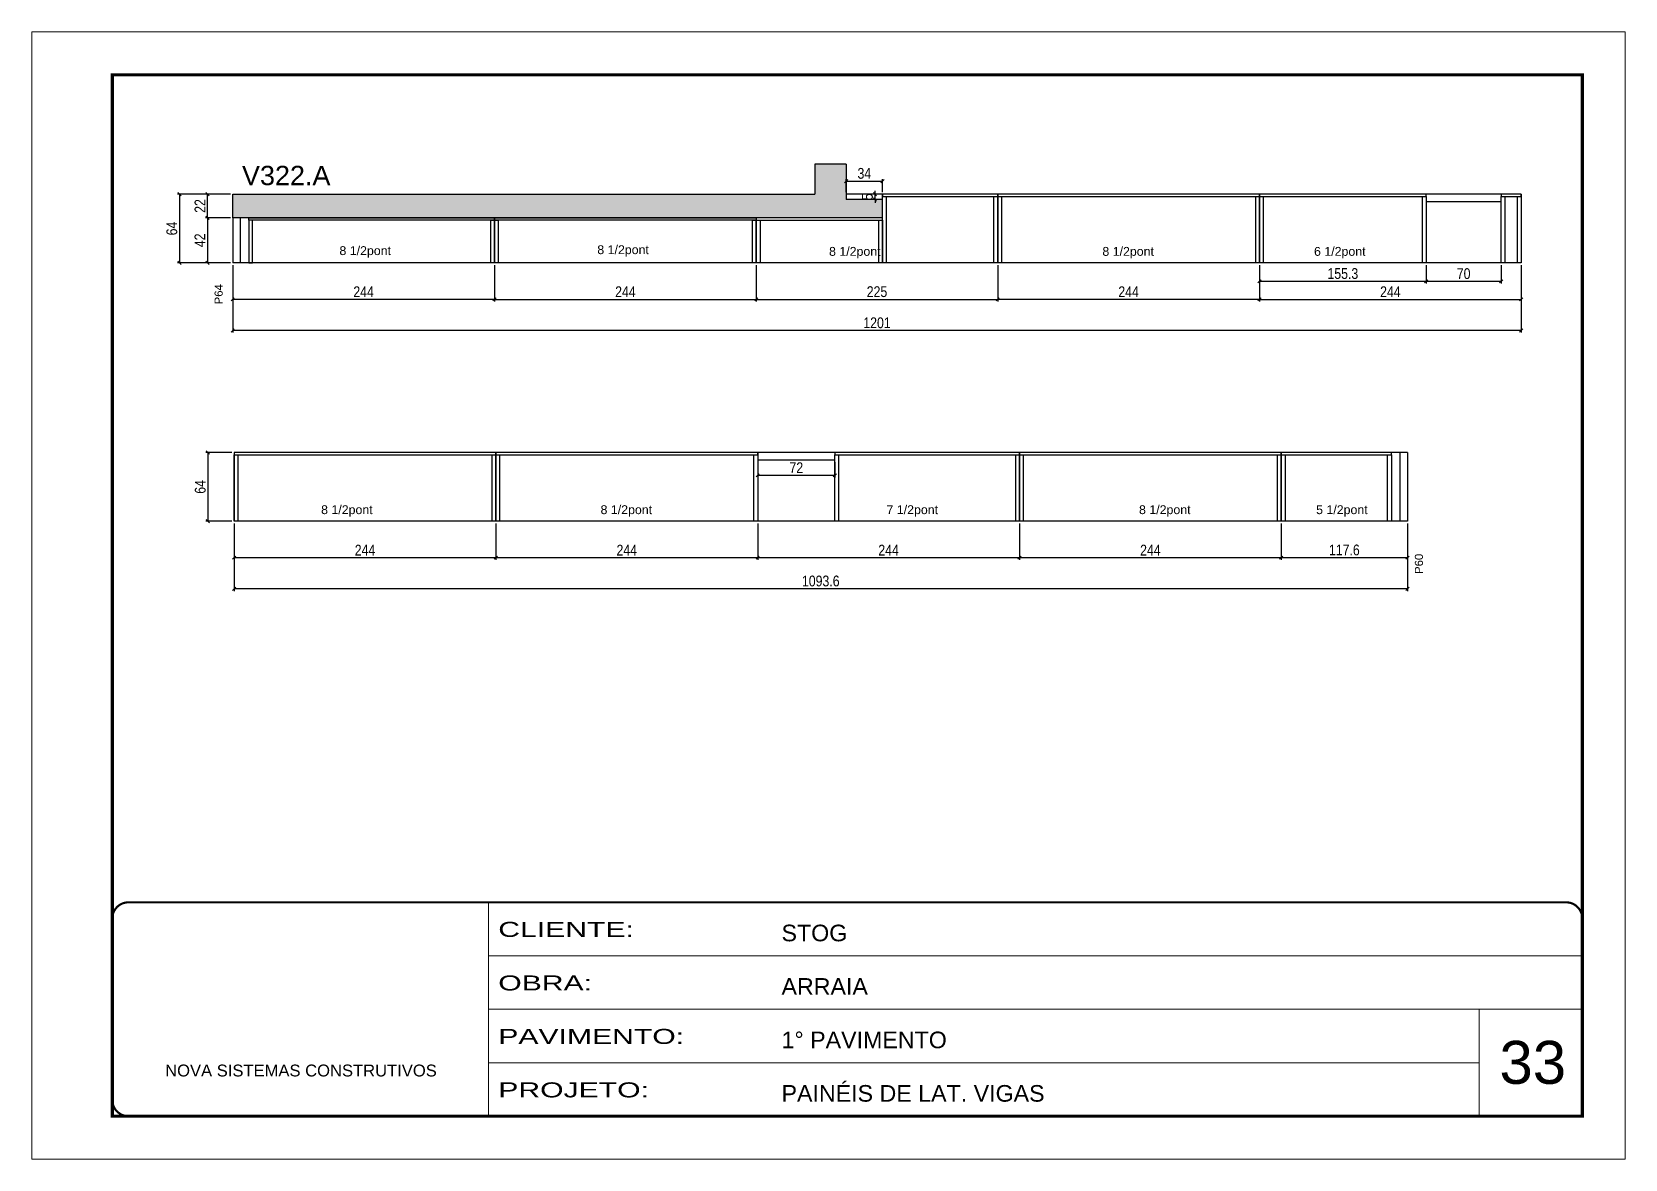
# Model space of a CAD drawing. Extents: x -3394 to 16474, y -5031 to 14397.
# Drawn here: x 4272 to 5757, y 4158 to 5208 of the extents above; entities that cross this region are included whole.
import ezdxf

# ---------------------------------------------------------------- set-up
doc = ezdxf.new("R2010")
doc.units = 0
doc.linetypes.add('CONTINUO', pattern=[0])
doc.linetypes.add('DASHED', pattern=[0.75, 0.5, -0.25])
doc.layers.get('0').update_dxf_attribs({"linetype": 'CONTINUOUS'})
doc.layers.get('Defpoints').update_dxf_attribs({"linetype": 'CONTINUOUS'})
for name, color, linetype, lineweight in [('CARIMBO', 255, 'CONTINUOUS', 9), ('Folhas', 255, 'CONTINUOUS', 9), ('SARRAFO DE PRESSAO', 251, 'DASHED', 9)]:
    doc.layers.add(name, color=color, linetype=linetype, lineweight=lineweight)
for name, color, linetype in [('COTA', 241, 'CONTINUOUS'), ('NOMENCLATURA', 7, 'CONTINUOUS'), ('Painéis', 200, 'CONTINUOUS'), ('PONTALETE', 7, 'CONTINUOUS'), ('SARR_2.2x7', 40, 'CONTINUOUS'), ('SARR_3.5x7', 81, 'CONTINUOUS')]:
    doc.layers.add(name, color=color, linetype=linetype)
doc.styles.add('ARIAL', font='arial.ttf')
doc.styles.add('COTA TECNICA', font='techl___.ttf', dxfattribs={"height": 10})
doc.styles.add('Tecnologia', font='')
doc.styles.get('Tecnologia').set_extended_font_data('Forgotten Futurist')
doc.dimstyles.new('PAINEL', dxfattribs={"dimtxt": 10, "dimasz": 3, "dimexe": 3, "dimexo": 3, "dimgap": 3, "dimtad": 1, "dimdec": 1, "dimzin": 12, "dimdsep": 46, "dimtxsty": 'COTA TECNICA', "dimblk1": 'OBLIQUE', "dimblk2": 'OBLIQUE', "dimsah": 1, "dimcen": 0.9, "dimclrd": 4, "dimclre": 4, "dimclrt": 240, "dimadec": 1, "dimazin": 3, "dimtfac": 1, "dimtdec": 1, "dimtmove": 0, "dimatfit": 3, "dimfxl": 1, "dimtolj": 1, "dimtzin": 12, "dimarcsym": 0})

msp = doc.modelspace()

# ---------------------------------------------------------------- texts
at = {"layer": 'CARIMBO', "style": 'ARIAL'}
msp.add_text('33', height=40, dxfattribs=at).set_placement((5640.07, 4228.09))
at = {"layer": 'NOMENCLATURA', "linetype": 'Continuous', "style": 'ARIAL'}
msp.add_text('V322.A', height=18, dxfattribs=at).set_placement((4468.03, 5065.17))
for s, p in [('P64', (4450.07, 4954.15)), ('P60', (5568.77, 4703.03))]:
    msp.add_text(s, height=7.567, rotation=90, dxfattribs=at).set_placement(p)
at = {"layer": 'PONTALETE', "linetype": 'Continuous', "style": 'ARIAL'}
for s, p in [('8 1/2pont', (4558.89, 5000.05)), ('8 1/2pont', (4799.23, 5000.92)), ('8 1/2pont', (5015.22, 4999.37)), ('8 1/2pont', (5269.98, 4999.37)), ('6 1/2pont', (5467.23, 4999.37)), ('8 1/2pont', (4541.79, 4758.75)), ('8 1/2pont', (4802.26, 4758.75)), ('7 1/2pont', (5068.78, 4758.75)), ('8 1/2pont', (5304.13, 4758.75)), ('5 1/2pont', (5469.19, 4758.75))]:
    msp.add_text(s, height=8.25, dxfattribs=at).set_placement(p)

# ---------------------------------------------------------------- blocks, each defined once
blk = doc.blocks.new('9999999999')
at = {"color": 30, "linetype": 'CONTINUO'}
for p, q in [((98564.6, 34230.2), (98564.6, 34429.4)), ((98564.6, 34379.6), (99584, 34379.6)), ((98564.6, 34329.8), (99488, 34329.8)), ((99584, 34329.8), (99488, 34329.8)), ((99488, 34329.8), (99488, 34230.2)), ((98564.6, 34280), (99488, 34280))]:
    blk.add_line(p, q, dxfattribs=at)
at = {"color": 30, "linetype": 'CONTINUO', "const_width": 2}
blk.add_lwpolyline([(99584, 34230.2), (99584, 34414.4, 0.414214), (99569, 34429.4), (98229, 34429.4, 0.414214), (98214, 34414.4), (98214, 34245.2, 0.414214), (98229, 34230.2), (99584, 34230.2)], format="xyb", dxfattribs=at)
at = {"layer": 'Folhas'}
blk.add_lwpolyline([(98139, 34190.2), (99624, 34190.2), (99624, 35240.2), (98139, 35240.2)], close=True, dxfattribs=at)
at = {"layer": 'Folhas', "color": 30, "const_width": 3}
blk.add_lwpolyline([(98214, 34230.2), (99584, 34230.2), (99584, 35200.2), (98214, 35200.2)], close=True, dxfattribs=at)
at = {"color": 7, "linetype": 'Continuous', "ltscale": 5, "style": 'ARIAL'}
for s, height, p in [('STOG', 15.48, (98837.7, 34393.1)), ('ARRAIA', 15.48, (98837.7, 34343.3)), ('1° PAVIMENTO', 15.483, (98837.7, 34293.5)), ('NOVA SISTEMAS CONSTRUTIVOS', 11.059, (98263.2, 34267.2)), ('PAINÉIS DE LAT. VIGAS', 15.483, (98837.7, 34243.7))]:
    blk.add_text(s, height=height, dxfattribs=at).set_placement(p)
at = {"layer": 'Folhas', "color": 7, "style": 'Tecnologia', "width": 1.5}
for s, p in [('CLIENTE:', (98573.7, 34397.2)), ('OBRA:', (98573.7, 34347.3)), ('PAVIMENTO:', (98573.7, 34297.5)), ('PROJETO:', (98573.7, 34247.7))]:
    blk.add_text(s, height=14, dxfattribs=at).set_placement(p)
blk = doc.blocks.new('_Oblique')
at = {"color": 0, "linetype": 'ByBlock', "lineweight": -2}
blk.add_line((-0.5, -0.5), (0.5, 0.5), dxfattribs=at)
blk = doc.blocks.new('*D804')
at = {"layer": 'COTA', "color": 4, "linetype": 'Continuous', "lineweight": -2, "transparency": 16777216}
for p, q in [((5172.4, 4990.8), (5172.4, 4956.8)), ((5416.4, 4990.8), (5416.4, 4956.8)), ((5416.4, 4958.8), (5172.4, 4958.8))]:
    blk.add_line(p, q, dxfattribs=at)
at = {"layer": 'Defpoints', "color": 0, "linetype": 'Continuous', "transparency": 16777216}
for p in [(5172.4, 4992.8), (5416.4, 4992.8), (5172.4, 4958.8)]:
    blk.add_point(p, dxfattribs=at)
at = {"layer": 'COTA', "color": 4, "linetype": 'Continuous', "lineweight": -2, "transparency": 16777216, "xscale": 3, "yscale": 3, "zscale": 3, "rotation": 180}
blk.add_blockref('_Oblique', (5172.4, 4958.8), dxfattribs=at)
at = {"layer": 'COTA', "color": 4, "linetype": 'Continuous', "lineweight": -2, "transparency": 16777216, "xscale": 3, "yscale": 3, "zscale": 3}
blk.add_blockref('_Oblique', (5416.4, 4958.8), dxfattribs=at)
at = {"layer": 'COTA', "color": 240, "linetype": 'Continuous', "transparency": 16777216, "insert": (5294.4, 4965.9), "char_height": 10, "attachment_point": 5, "style": 'COTA TECNICA'}
blk.add_mtext('\\A1;244', dxfattribs=at)
blk = doc.blocks.new('*D805')
at = {"layer": 'COTA', "color": 4, "linetype": 'Continuous', "lineweight": -2, "transparency": 16777216}
for p, q in [((4459.4, 4990.8), (4459.4, 4956.8)), ((4703.4, 4990.8), (4703.4, 4956.8)), ((4703.4, 4958.8), (4459.4, 4958.8))]:
    blk.add_line(p, q, dxfattribs=at)
at = {"layer": 'Defpoints', "color": 0, "linetype": 'Continuous', "transparency": 16777216}
for p in [(4459.4, 4992.8), (4703.4, 4992.8), (4459.4, 4958.8)]:
    blk.add_point(p, dxfattribs=at)
at = {"layer": 'COTA', "color": 4, "linetype": 'Continuous', "lineweight": -2, "transparency": 16777216, "xscale": 3, "yscale": 3, "zscale": 3, "rotation": 180}
blk.add_blockref('_Oblique', (4459.4, 4958.8), dxfattribs=at)
at = {"layer": 'COTA', "color": 4, "linetype": 'Continuous', "lineweight": -2, "transparency": 16777216, "xscale": 3, "yscale": 3, "zscale": 3}
blk.add_blockref('_Oblique', (4703.4, 4958.8), dxfattribs=at)
at = {"layer": 'COTA', "color": 240, "linetype": 'Continuous', "transparency": 16777216, "insert": (4581.4, 4965.9), "char_height": 10, "attachment_point": 5, "style": 'COTA TECNICA'}
blk.add_mtext('\\A1;244', dxfattribs=at)
blk = doc.blocks.new('*D806')
at = {"layer": 'COTA', "color": 4, "linetype": 'Continuous', "lineweight": -2, "transparency": 16777216}
for p, q in [((4459.4, 4990.8), (4459.4, 4927.8)), ((5660.4, 4990.8), (5660.4, 4927.8)), ((5660.4, 4929.8), (4459.4, 4929.8))]:
    blk.add_line(p, q, dxfattribs=at)
at = {"layer": 'Defpoints', "color": 0, "linetype": 'Continuous', "transparency": 16777216}
for p in [(4459.4, 4992.8), (5660.4, 4992.8), (4459.4, 4929.8)]:
    blk.add_point(p, dxfattribs=at)
at = {"layer": 'COTA', "color": 4, "linetype": 'Continuous', "lineweight": -2, "transparency": 16777216, "xscale": 3, "yscale": 3, "zscale": 3, "rotation": 180}
blk.add_blockref('_Oblique', (4459.4, 4929.8), dxfattribs=at)
at = {"layer": 'COTA', "color": 4, "linetype": 'Continuous', "lineweight": -2, "transparency": 16777216, "xscale": 3, "yscale": 3, "zscale": 3}
blk.add_blockref('_Oblique', (5660.4, 4929.8), dxfattribs=at)
at = {"layer": 'COTA', "color": 240, "linetype": 'Continuous', "transparency": 16777216, "insert": (5059.9, 4936.9), "char_height": 10, "attachment_point": 5, "style": 'COTA TECNICA'}
blk.add_mtext('\\A1;1201', dxfattribs=at)
blk = doc.blocks.new('*D807')
at = {"layer": 'COTA', "color": 4, "linetype": 'Continuous', "lineweight": -2, "transparency": 16777216}
for p, q in [((4457.4, 5056.8), (4407.8, 5056.8)), ((4409.8, 5056.8), (4409.8, 4992.8)), ((4457.4, 4992.8), (4407.8, 4992.8))]:
    blk.add_line(p, q, dxfattribs=at)
at = {"layer": 'Defpoints', "color": 0, "linetype": 'Continuous', "transparency": 16777216}
for p in [(4459.4, 5056.8), (4409.8, 4992.8), (4459.4, 4992.8)]:
    blk.add_point(p, dxfattribs=at)
at = {"layer": 'COTA', "color": 4, "linetype": 'Continuous', "lineweight": -2, "transparency": 16777216, "xscale": 3, "yscale": 3, "zscale": 3}
for p, rotation in [((4409.8, 5056.8), 90), ((4409.8, 4992.8), 270)]:
    blk.add_blockref('_Oblique', p, dxfattribs=dict(at, rotation=rotation))
at = {"layer": 'COTA', "color": 240, "linetype": 'Continuous', "transparency": 16777216, "insert": (4402.7, 5024.8), "char_height": 10, "attachment_point": 5, "rotation": 90, "style": 'COTA TECNICA'}
blk.add_mtext('\\A1;64', dxfattribs=at)
blk = doc.blocks.new('*D808')
at = {"layer": 'COTA', "color": 4, "linetype": 'Continuous', "lineweight": -2, "transparency": 16777216}
for p, q in [((4947.4, 4990.8), (4947.4, 4956.8)), ((5172.4, 4990.8), (5172.4, 4956.8)), ((4947.4, 4958.8), (5172.4, 4958.8))]:
    blk.add_line(p, q, dxfattribs=at)
at = {"layer": 'Defpoints', "color": 0, "linetype": 'Continuous', "transparency": 16777216}
for p in [(4947.4, 4992.8), (5172.4, 4992.8), (5172.4, 4958.8)]:
    blk.add_point(p, dxfattribs=at)
at = {"layer": 'COTA', "color": 4, "linetype": 'Continuous', "lineweight": -2, "transparency": 16777216, "xscale": 3, "yscale": 3, "zscale": 3, "rotation": 180}
blk.add_blockref('_Oblique', (4947.4, 4958.8), dxfattribs=at)
at = {"layer": 'COTA', "color": 4, "linetype": 'Continuous', "lineweight": -2, "transparency": 16777216, "xscale": 3, "yscale": 3, "zscale": 3}
blk.add_blockref('_Oblique', (5172.4, 4958.8), dxfattribs=at)
at = {"layer": 'COTA', "color": 240, "linetype": 'Continuous', "transparency": 16777216, "insert": (5059.9, 4965.9), "char_height": 10, "attachment_point": 5, "style": 'COTA TECNICA'}
blk.add_mtext('\\A1;225', dxfattribs=at)
blk = doc.blocks.new('*D809')
at = {"layer": 'COTA', "color": 4, "linetype": 'Continuous', "lineweight": -2, "transparency": 16777216}
for p, q in [((4703.4, 4990.8), (4703.4, 4956.8)), ((4947.4, 4990.8), (4947.4, 4956.8)), ((4703.4, 4958.8), (4947.4, 4958.8))]:
    blk.add_line(p, q, dxfattribs=at)
at = {"layer": 'Defpoints', "color": 0, "linetype": 'Continuous', "transparency": 16777216}
for p in [(4703.4, 4992.8), (4947.4, 4992.8), (4947.4, 4958.8)]:
    blk.add_point(p, dxfattribs=at)
at = {"layer": 'COTA', "color": 4, "linetype": 'Continuous', "lineweight": -2, "transparency": 16777216, "xscale": 3, "yscale": 3, "zscale": 3, "rotation": 180}
blk.add_blockref('_Oblique', (4703.4, 4958.8), dxfattribs=at)
at = {"layer": 'COTA', "color": 4, "linetype": 'Continuous', "lineweight": -2, "transparency": 16777216, "xscale": 3, "yscale": 3, "zscale": 3}
blk.add_blockref('_Oblique', (4947.4, 4958.8), dxfattribs=at)
at = {"layer": 'COTA', "color": 240, "linetype": 'Continuous', "transparency": 16777216, "insert": (4825.4, 4965.9), "char_height": 10, "attachment_point": 5, "style": 'COTA TECNICA'}
blk.add_mtext('\\A1;244', dxfattribs=at)
blk = doc.blocks.new('*D803')
at = {"layer": 'COTA', "color": 4, "linetype": 'Continuous', "lineweight": -2, "transparency": 16777216}
for p, q in [((5416.4, 4990.8), (5416.4, 4956.8)), ((5660.4, 4990.8), (5660.4, 4956.8)), ((5416.4, 4958.8), (5660.4, 4958.8))]:
    blk.add_line(p, q, dxfattribs=at)
at = {"layer": 'Defpoints', "color": 0, "linetype": 'Continuous', "transparency": 16777216}
for p in [(5416.4, 4992.8), (5660.4, 4992.8), (5660.4, 4958.8)]:
    blk.add_point(p, dxfattribs=at)
at = {"layer": 'COTA', "color": 4, "linetype": 'Continuous', "lineweight": -2, "transparency": 16777216, "xscale": 3, "yscale": 3, "zscale": 3, "rotation": 180}
blk.add_blockref('_Oblique', (5416.4, 4958.8), dxfattribs=at)
at = {"layer": 'COTA', "color": 4, "linetype": 'Continuous', "lineweight": -2, "transparency": 16777216, "xscale": 3, "yscale": 3, "zscale": 3}
blk.add_blockref('_Oblique', (5660.4, 4958.8), dxfattribs=at)
at = {"layer": 'COTA', "color": 240, "linetype": 'Continuous', "transparency": 16777216, "insert": (5538.4, 4965.9), "char_height": 10, "attachment_point": 5, "style": 'COTA TECNICA'}
blk.add_mtext('\\A1;244', dxfattribs=at)
blk = doc.blocks.new('*D801')
at = {"layer": 'COTA', "color": 4, "linetype": 'Continuous', "lineweight": -2, "transparency": 16777216}
for p, q in [((5416.4, 4990.8), (5416.4, 4973.6)), ((5571.7, 4990.8), (5571.7, 4973.6)), ((5416.4, 4975.6), (5571.7, 4975.6))]:
    blk.add_line(p, q, dxfattribs=at)
at = {"layer": 'Defpoints', "color": 0, "linetype": 'Continuous', "transparency": 16777216}
for p in [(5416.4, 4992.8), (5571.7, 4992.8), (5571.7, 4975.6)]:
    blk.add_point(p, dxfattribs=at)
at = {"layer": 'COTA', "color": 4, "linetype": 'Continuous', "lineweight": -2, "transparency": 16777216, "xscale": 3, "yscale": 3, "zscale": 3, "rotation": 180}
blk.add_blockref('_Oblique', (5416.4, 4975.6), dxfattribs=at)
at = {"layer": 'COTA', "color": 4, "linetype": 'Continuous', "lineweight": -2, "transparency": 16777216, "xscale": 3, "yscale": 3, "zscale": 3}
blk.add_blockref('_Oblique', (5571.7, 4975.6), dxfattribs=at)
at = {"layer": 'COTA', "color": 240, "linetype": 'Continuous', "transparency": 16777216, "insert": (5494.1, 4982.8), "char_height": 10, "attachment_point": 5, "style": 'COTA TECNICA'}
blk.add_mtext('\\A1;155.3', dxfattribs=at)
blk = doc.blocks.new('*D802')
at = {"layer": 'COTA', "color": 4, "linetype": 'Continuous', "lineweight": -2, "transparency": 16777216}
for p, q in [((5571.7, 4990.8), (5571.7, 4973.6)), ((5641.7, 4990.8), (5641.7, 4973.6)), ((5571.7, 4975.6), (5641.7, 4975.6))]:
    blk.add_line(p, q, dxfattribs=at)
at = {"layer": 'Defpoints', "color": 0, "linetype": 'Continuous', "transparency": 16777216}
for p in [(5571.7, 4992.8), (5641.7, 4992.8), (5641.7, 4975.6)]:
    blk.add_point(p, dxfattribs=at)
at = {"layer": 'COTA', "color": 4, "linetype": 'Continuous', "lineweight": -2, "transparency": 16777216, "xscale": 3, "yscale": 3, "zscale": 3, "rotation": 180}
blk.add_blockref('_Oblique', (5571.7, 4975.6), dxfattribs=at)
at = {"layer": 'COTA', "color": 4, "linetype": 'Continuous', "lineweight": -2, "transparency": 16777216, "xscale": 3, "yscale": 3, "zscale": 3}
blk.add_blockref('_Oblique', (5641.7, 4975.6), dxfattribs=at)
at = {"layer": 'COTA', "color": 240, "linetype": 'Continuous', "transparency": 16777216, "insert": (5606.7, 4982.7), "char_height": 10, "attachment_point": 5, "style": 'COTA TECNICA'}
blk.add_mtext('\\A1;70', dxfattribs=at)
blk = doc.blocks.new('*D835')
at = {"layer": 'COTA', "color": 4, "linetype": 'Continuous', "lineweight": -2, "transparency": 16777216}
for p, q in [((5031.1, 5058.8), (5031.1, 5070.9)), ((5031.1, 5068.9), (5065.1, 5068.9)), ((5065.1, 5058.8), (5065.1, 5070.9))]:
    blk.add_line(p, q, dxfattribs=at)
at = {"layer": 'Defpoints', "color": 0, "linetype": 'Continuous', "transparency": 16777216}
for p in [(5065.1, 5068.9), (5031.1, 5056.8), (5065.1, 5056.8)]:
    blk.add_point(p, dxfattribs=at)
at = {"layer": 'COTA', "color": 4, "linetype": 'Continuous', "lineweight": -2, "transparency": 16777216, "xscale": 3, "yscale": 3, "zscale": 3, "rotation": 180}
blk.add_blockref('_Oblique', (5031.1, 5068.9), dxfattribs=at)
at = {"layer": 'COTA', "color": 4, "linetype": 'Continuous', "lineweight": -2, "transparency": 16777216, "xscale": 3, "yscale": 3, "zscale": 3}
blk.add_blockref('_Oblique', (5065.1, 5068.9), dxfattribs=at)
at = {"layer": 'COTA', "color": 240, "linetype": 'Continuous', "transparency": 16777216, "insert": (5048.1, 5076.1), "char_height": 10, "attachment_point": 5, "style": 'COTA TECNICA'}
blk.add_mtext('\\A1;34', dxfattribs=at)
blk = doc.blocks.new('*D836')
at = {"layer": 'COTA', "color": 4, "linetype": 'Continuous', "lineweight": -2, "transparency": 16777216}
for p, q in [((5063.1, 5056.8), (5056.1, 5056.8)), ((5063.1, 5051.8), (5056.1, 5051.8)), ((5058.1, 5056.8), (5058.1, 5059.8)), ((5058.1, 5051.8), (5058.1, 5056.8)), ((5058.1, 5051.8), (5058.1, 5048.8))]:
    blk.add_line(p, q, dxfattribs=at)
at = {"layer": 'Defpoints', "color": 0, "linetype": 'Continuous', "transparency": 16777216}
for p in [(5058.1, 5056.8), (5065.1, 5056.8), (5065.1, 5051.8)]:
    blk.add_point(p, dxfattribs=at)
at = {"layer": 'COTA', "color": 4, "linetype": 'Continuous', "lineweight": -2, "transparency": 16777216, "xscale": 3, "yscale": 3, "zscale": 3}
for p, rotation in [((5058.1, 5056.8), 270), ((5058.1, 5051.8), 90)]:
    blk.add_blockref('_Oblique', p, dxfattribs=dict(at, rotation=rotation))
at = {"layer": 'COTA', "color": 240, "linetype": 'Continuous', "transparency": 16777216, "insert": (5051, 5054.3), "char_height": 10, "attachment_point": 5, "rotation": 90, "style": 'COTA TECNICA'}
blk.add_mtext('\\A1;5', dxfattribs=at)
blk = doc.blocks.new('*D837')
at = {"layer": 'COTA', "color": 4, "linetype": 'Continuous', "lineweight": -2, "transparency": 16777216}
for p, q in [((4457.4, 5034.8), (4433.9, 5034.8)), ((4435.9, 5034.8), (4435.9, 4992.8)), ((4457.4, 4992.8), (4433.9, 4992.8))]:
    blk.add_line(p, q, dxfattribs=at)
at = {"layer": 'Defpoints', "color": 0, "linetype": 'Continuous', "transparency": 16777216}
for p in [(4459.4, 5034.8), (4435.9, 4992.8), (4459.4, 4992.8)]:
    blk.add_point(p, dxfattribs=at)
at = {"layer": 'COTA', "color": 4, "linetype": 'Continuous', "lineweight": -2, "transparency": 16777216, "xscale": 3, "yscale": 3, "zscale": 3}
for p, rotation in [((4435.9, 5034.8), 90), ((4435.9, 4992.8), 270)]:
    blk.add_blockref('_Oblique', p, dxfattribs=dict(at, rotation=rotation))
at = {"layer": 'COTA', "color": 240, "linetype": 'Continuous', "transparency": 16777216, "insert": (4428.8, 5013.8), "char_height": 10, "attachment_point": 5, "rotation": 90, "style": 'COTA TECNICA'}
blk.add_mtext('\\A1;42', dxfattribs=at)
blk = doc.blocks.new('*D838')
at = {"layer": 'COTA', "color": 4, "linetype": 'Continuous', "lineweight": -2, "transparency": 16777216}
for p, q in [((4457.4, 5056.8), (4433.9, 5056.8)), ((4435.9, 5034.8), (4435.9, 5056.8)), ((4457.4, 5034.8), (4433.9, 5034.8))]:
    blk.add_line(p, q, dxfattribs=at)
at = {"layer": 'Defpoints', "color": 0, "linetype": 'Continuous', "transparency": 16777216}
for p in [(4435.9, 5056.8), (4459.4, 5056.8), (4459.4, 5034.8)]:
    blk.add_point(p, dxfattribs=at)
at = {"layer": 'COTA', "color": 4, "linetype": 'Continuous', "lineweight": -2, "transparency": 16777216, "xscale": 3, "yscale": 3, "zscale": 3}
for p, rotation in [((4435.9, 5056.8), 90), ((4435.9, 5034.8), 270)]:
    blk.add_blockref('_Oblique', p, dxfattribs=dict(at, rotation=rotation))
at = {"layer": 'COTA', "color": 240, "linetype": 'Continuous', "transparency": 16777216, "insert": (4428.9, 5045.8), "char_height": 10, "attachment_point": 5, "rotation": 90, "style": 'COTA TECNICA'}
blk.add_mtext('\\A1;22', dxfattribs=at)
blk = doc.blocks.new('*D839')
at = {"layer": 'COTA', "color": 4, "linetype": 'Continuous', "lineweight": -2, "transparency": 16777216}
for p, q in [((4460.7, 4750.1), (4460.7, 4687.1)), ((5554.3, 4750.1), (5554.3, 4687.1)), ((5554.3, 4689.1), (4460.7, 4689.1))]:
    blk.add_line(p, q, dxfattribs=at)
at = {"layer": 'Defpoints', "color": 0, "linetype": 'Continuous', "transparency": 16777216}
for p in [(4460.7, 4752.1), (5554.3, 4752.1), (4460.7, 4689.1)]:
    blk.add_point(p, dxfattribs=at)
at = {"layer": 'COTA', "color": 4, "linetype": 'Continuous', "lineweight": -2, "transparency": 16777216, "xscale": 3, "yscale": 3, "zscale": 3, "rotation": 180}
blk.add_blockref('_Oblique', (4460.7, 4689.1), dxfattribs=at)
at = {"layer": 'COTA', "color": 4, "linetype": 'Continuous', "lineweight": -2, "transparency": 16777216, "xscale": 3, "yscale": 3, "zscale": 3}
blk.add_blockref('_Oblique', (5554.3, 4689.1), dxfattribs=at)
at = {"layer": 'COTA', "color": 240, "linetype": 'Continuous', "transparency": 16777216, "insert": (5007.5, 4696.4), "char_height": 10, "attachment_point": 5, "style": 'COTA TECNICA'}
blk.add_mtext('\\A1;1093.6', dxfattribs=at)
blk = doc.blocks.new('*D840')
at = {"layer": 'COTA', "color": 4, "linetype": 'Continuous', "lineweight": -2, "transparency": 16777216}
for p, q in [((4460.7, 4750.1), (4460.7, 4716.2)), ((4704.7, 4750.1), (4704.7, 4716.2)), ((4460.7, 4718.2), (4704.7, 4718.2))]:
    blk.add_line(p, q, dxfattribs=at)
at = {"layer": 'Defpoints', "color": 0, "linetype": 'Continuous', "transparency": 16777216}
for p in [(4460.7, 4752.1), (4704.7, 4752.1), (4704.7, 4718.2)]:
    blk.add_point(p, dxfattribs=at)
at = {"layer": 'COTA', "color": 4, "linetype": 'Continuous', "lineweight": -2, "transparency": 16777216, "xscale": 3, "yscale": 3, "zscale": 3, "rotation": 180}
blk.add_blockref('_Oblique', (4460.7, 4718.2), dxfattribs=at)
at = {"layer": 'COTA', "color": 4, "linetype": 'Continuous', "lineweight": -2, "transparency": 16777216, "xscale": 3, "yscale": 3, "zscale": 3}
blk.add_blockref('_Oblique', (4704.7, 4718.2), dxfattribs=at)
at = {"layer": 'COTA', "color": 240, "linetype": 'Continuous', "transparency": 16777216, "insert": (4582.7, 4725.2), "char_height": 10, "attachment_point": 5, "style": 'COTA TECNICA'}
blk.add_mtext('\\A1;244', dxfattribs=at)
blk = doc.blocks.new('*D841')
at = {"layer": 'COTA', "color": 4, "linetype": 'Continuous', "lineweight": -2, "transparency": 16777216}
for p, q in [((4704.7, 4750.1), (4704.7, 4716.2)), ((4948.7, 4750.1), (4948.7, 4716.2)), ((4704.7, 4718.2), (4948.7, 4718.2))]:
    blk.add_line(p, q, dxfattribs=at)
at = {"layer": 'Defpoints', "color": 0, "linetype": 'Continuous', "transparency": 16777216}
for p in [(4704.7, 4752.1), (4948.7, 4752.1), (4948.7, 4718.2)]:
    blk.add_point(p, dxfattribs=at)
at = {"layer": 'COTA', "color": 4, "linetype": 'Continuous', "lineweight": -2, "transparency": 16777216, "xscale": 3, "yscale": 3, "zscale": 3, "rotation": 180}
blk.add_blockref('_Oblique', (4704.7, 4718.2), dxfattribs=at)
at = {"layer": 'COTA', "color": 4, "linetype": 'Continuous', "lineweight": -2, "transparency": 16777216, "xscale": 3, "yscale": 3, "zscale": 3}
blk.add_blockref('_Oblique', (4948.7, 4718.2), dxfattribs=at)
at = {"layer": 'COTA', "color": 240, "linetype": 'Continuous', "transparency": 16777216, "insert": (4826.7, 4725.2), "char_height": 10, "attachment_point": 5, "style": 'COTA TECNICA'}
blk.add_mtext('\\A1;244', dxfattribs=at)
blk = doc.blocks.new('*D842')
at = {"layer": 'COTA', "color": 4, "linetype": 'Continuous', "lineweight": -2, "transparency": 16777216}
for p, q in [((4948.7, 4750.1), (4948.7, 4716.2)), ((5192.7, 4750.1), (5192.7, 4716.2)), ((4948.7, 4718.2), (5192.7, 4718.2))]:
    blk.add_line(p, q, dxfattribs=at)
at = {"layer": 'Defpoints', "color": 0, "linetype": 'Continuous', "transparency": 16777216}
for p in [(4948.7, 4752.1), (5192.7, 4752.1), (5192.7, 4718.2)]:
    blk.add_point(p, dxfattribs=at)
at = {"layer": 'COTA', "color": 4, "linetype": 'Continuous', "lineweight": -2, "transparency": 16777216, "xscale": 3, "yscale": 3, "zscale": 3, "rotation": 180}
blk.add_blockref('_Oblique', (4948.7, 4718.2), dxfattribs=at)
at = {"layer": 'COTA', "color": 4, "linetype": 'Continuous', "lineweight": -2, "transparency": 16777216, "xscale": 3, "yscale": 3, "zscale": 3}
blk.add_blockref('_Oblique', (5192.7, 4718.2), dxfattribs=at)
at = {"layer": 'COTA', "color": 240, "linetype": 'Continuous', "transparency": 16777216, "insert": (5070.7, 4725.2), "char_height": 10, "attachment_point": 5, "style": 'COTA TECNICA'}
blk.add_mtext('\\A1;244', dxfattribs=at)
blk = doc.blocks.new('*D843')
at = {"layer": 'COTA', "color": 4, "linetype": 'Continuous', "lineweight": -2, "transparency": 16777216}
for p, q in [((5192.7, 4750.1), (5192.7, 4716.2)), ((5436.7, 4750.1), (5436.7, 4716.2)), ((5192.7, 4718.2), (5436.7, 4718.2))]:
    blk.add_line(p, q, dxfattribs=at)
at = {"layer": 'Defpoints', "color": 0, "linetype": 'Continuous', "transparency": 16777216}
for p in [(5192.7, 4752.1), (5436.7, 4752.1), (5436.7, 4718.2)]:
    blk.add_point(p, dxfattribs=at)
at = {"layer": 'COTA', "color": 4, "linetype": 'Continuous', "lineweight": -2, "transparency": 16777216, "xscale": 3, "yscale": 3, "zscale": 3, "rotation": 180}
blk.add_blockref('_Oblique', (5192.7, 4718.2), dxfattribs=at)
at = {"layer": 'COTA', "color": 4, "linetype": 'Continuous', "lineweight": -2, "transparency": 16777216, "xscale": 3, "yscale": 3, "zscale": 3}
blk.add_blockref('_Oblique', (5436.7, 4718.2), dxfattribs=at)
at = {"layer": 'COTA', "color": 240, "linetype": 'Continuous', "transparency": 16777216, "insert": (5314.7, 4725.2), "char_height": 10, "attachment_point": 5, "style": 'COTA TECNICA'}
blk.add_mtext('\\A1;244', dxfattribs=at)
blk = doc.blocks.new('*D844')
at = {"layer": 'COTA', "color": 4, "linetype": 'Continuous', "lineweight": -2, "transparency": 16777216}
for p, q in [((5436.7, 4750.1), (5436.7, 4716.2)), ((5554.3, 4750.1), (5554.3, 4716.2)), ((5436.7, 4718.2), (5554.3, 4718.2))]:
    blk.add_line(p, q, dxfattribs=at)
at = {"layer": 'Defpoints', "color": 0, "linetype": 'Continuous', "transparency": 16777216}
for p in [(5436.7, 4752.1), (5554.3, 4752.1), (5554.3, 4718.2)]:
    blk.add_point(p, dxfattribs=at)
at = {"layer": 'COTA', "color": 4, "linetype": 'Continuous', "lineweight": -2, "transparency": 16777216, "xscale": 3, "yscale": 3, "zscale": 3, "rotation": 180}
blk.add_blockref('_Oblique', (5436.7, 4718.2), dxfattribs=at)
at = {"layer": 'COTA', "color": 4, "linetype": 'Continuous', "lineweight": -2, "transparency": 16777216, "xscale": 3, "yscale": 3, "zscale": 3}
blk.add_blockref('_Oblique', (5554.3, 4718.2), dxfattribs=at)
at = {"layer": 'COTA', "color": 240, "linetype": 'Continuous', "transparency": 16777216, "insert": (5495.5, 4725.3), "char_height": 10, "attachment_point": 5, "style": 'COTA TECNICA'}
blk.add_mtext('\\A1;117.6', dxfattribs=at)
blk = doc.blocks.new('*D845')
at = {"layer": 'COTA', "color": 4, "linetype": 'Continuous', "lineweight": -2, "transparency": 16777216}
for p, q in [((4948.7, 4807.1), (4948.7, 4792.9)), ((5020.7, 4807.1), (5020.7, 4792.9)), ((4948.7, 4794.9), (5020.7, 4794.9))]:
    blk.add_line(p, q, dxfattribs=at)
at = {"layer": 'Defpoints', "color": 0, "linetype": 'Continuous', "transparency": 16777216}
for p in [(4948.7, 4809.1), (5020.7, 4809.1), (5020.7, 4794.9)]:
    blk.add_point(p, dxfattribs=at)
at = {"layer": 'COTA', "color": 4, "linetype": 'Continuous', "lineweight": -2, "transparency": 16777216, "xscale": 3, "yscale": 3, "zscale": 3, "rotation": 180}
blk.add_blockref('_Oblique', (4948.7, 4794.9), dxfattribs=at)
at = {"layer": 'COTA', "color": 4, "linetype": 'Continuous', "lineweight": -2, "transparency": 16777216, "xscale": 3, "yscale": 3, "zscale": 3}
blk.add_blockref('_Oblique', (5020.7, 4794.9), dxfattribs=at)
at = {"layer": 'COTA', "color": 240, "linetype": 'Continuous', "transparency": 16777216, "insert": (4984.7, 4802), "char_height": 10, "attachment_point": 5, "style": 'COTA TECNICA'}
blk.add_mtext('\\A1;72', dxfattribs=at)
blk = doc.blocks.new('*D846')
at = {"layer": 'COTA', "color": 4, "linetype": 'Continuous', "lineweight": -2, "transparency": 16777216}
for p, q in [((4458.7, 4816.1), (4434.3, 4816.1)), ((4436.3, 4816.1), (4436.3, 4752.1)), ((4458.7, 4752.1), (4434.3, 4752.1))]:
    blk.add_line(p, q, dxfattribs=at)
at = {"layer": 'Defpoints', "color": 0, "linetype": 'Continuous', "transparency": 16777216}
for p in [(4460.7, 4816.1), (4436.3, 4752.1), (4460.7, 4752.1)]:
    blk.add_point(p, dxfattribs=at)
at = {"layer": 'COTA', "color": 4, "linetype": 'Continuous', "lineweight": -2, "transparency": 16777216, "xscale": 3, "yscale": 3, "zscale": 3}
for p, rotation in [((4436.3, 4816.1), 90), ((4436.3, 4752.1), 270)]:
    blk.add_blockref('_Oblique', p, dxfattribs=dict(at, rotation=rotation))
at = {"layer": 'COTA', "color": 240, "linetype": 'Continuous', "transparency": 16777216, "insert": (4429.2, 4784.1), "char_height": 10, "attachment_point": 5, "rotation": 90, "style": 'COTA TECNICA'}
blk.add_mtext('\\A1;64', dxfattribs=at)

# ---------------------------------------------------------------- dimensions: what is measured, and where the dimension line sits
at = {"layer": 'COTA', "linetype": 'Continuous'}
for base, p1, p2, override, picture, middle in [((5065.11, 5068.92), (5031.11, 5056.75), (5065.11, 5056.75), {"dimexe": 2, "dimexo": 2, "dimgap": 2, "dimadec": 8, "dimtix": 1, "dimatfit": 2, "dimldrblk": 'Oblique'}, '*D835', (5048.11, 5076.14)), ((4947.44, 4958.78), (4703.44, 4992.75), (4947.44, 4992.75), {"dimexe": 2, "dimexo": 2, "dimgap": 2, "dimadec": 8, "dimtix": 1, "dimatfit": 2, "dimldrblk": 'Oblique'}, '*D809', (4825.44, 4965.85)), ((5172.44, 4958.78), (4947.44, 4992.75), (5172.44, 4992.75), {"dimexe": 2, "dimexo": 2, "dimgap": 2, "dimadec": 8, "dimtix": 1, "dimatfit": 2, "dimldrblk": 'Oblique'}, '*D808', (5059.94, 4965.89)), ((5660.44, 4958.78), (5416.44, 4992.75), (5660.44, 4992.75), {"dimexe": 2, "dimexo": 2, "dimgap": 2, "dimadec": 8, "dimtix": 1, "dimatfit": 2, "dimldrblk": 'Oblique'}, '*D803', (5538.44, 4965.85)), ((5571.71, 4975.59), (5416.44, 4992.75), (5571.71, 4992.75), {"dimexe": 2, "dimexo": 2, "dimgap": 2, "dimadec": 8, "dimtix": 1, "dimatfit": 2, "dimldrblk": 'Oblique'}, '*D801', (5494.08, 4982.81)), ((5641.71, 4975.59), (5571.71, 4992.75), (5641.71, 4992.75), {"dimexe": 2, "dimexo": 2, "dimgap": 2, "dimadec": 8, "dimtix": 1, "dimtmove": 1, "dimatfit": 2, "dimldrblk": 'Oblique'}, '*D802', (5606.71, 4982.69)), ((5020.67, 4794.89), (4948.7, 4809.13), (5020.67, 4809.13), {"dimexe": 2, "dimexo": 2, "dimgap": 2, "dimadec": 8, "dimtix": 1, "dimatfit": 2, "dimldrblk": 'Oblique'}, '*D845', (4984.69, 4801.96)), ((4704.7, 4718.16), (4460.7, 4752.13), (4704.7, 4752.13), {"dimexe": 2, "dimexo": 2, "dimgap": 2, "dimadec": 8, "dimtix": 1, "dimtmove": 1, "dimatfit": 2, "dimldrblk": 'Oblique'}, '*D840', (4582.7, 4725.23)), ((4948.7, 4718.16), (4704.7, 4752.13), (4948.7, 4752.13), {"dimexe": 2, "dimexo": 2, "dimgap": 2, "dimadec": 8, "dimtix": 1, "dimtmove": 1, "dimatfit": 2, "dimldrblk": 'Oblique'}, '*D841', (4826.7, 4725.23)), ((5192.7, 4718.16), (4948.7, 4752.13), (5192.7, 4752.13), {"dimexe": 2, "dimexo": 2, "dimgap": 2, "dimadec": 8, "dimtix": 1, "dimtmove": 1, "dimatfit": 2, "dimldrblk": 'Oblique'}, '*D842', (5070.7, 4725.23)), ((5436.7, 4718.16), (5192.7, 4752.13), (5436.7, 4752.13), {"dimexe": 2, "dimexo": 2, "dimgap": 2, "dimadec": 8, "dimtix": 1, "dimtmove": 1, "dimatfit": 2, "dimldrblk": 'Oblique'}, '*D843', (5314.7, 4725.23)), ((5554.3, 4718.16), (5436.7, 4752.13), (5554.3, 4752.13), {"dimexe": 2, "dimexo": 2, "dimgap": 2, "dimadec": 8, "dimtix": 1, "dimtmove": 1, "dimatfit": 2, "dimldrblk": 'Oblique'}, '*D844', (5495.5, 4725.26))]:
    dim = msp.add_linear_dim(base=base, p1=p1, p2=p2, dimstyle='PAINEL', override=override, dxfattribs=at)
    dim.commit()
    dim.dimension.update_dxf_attribs({"geometry": picture, "text_midpoint": middle})
for base, p1, p2, angle, picture, middle in [((4409.81, 4992.75), (4459.41, 5056.75), (4459.41, 4992.75), 90, '*D807', (4402.71, 5024.75)), ((4435.92, 5056.75), (4459.41, 5034.75), (4459.41, 5056.75), 90, '*D838', (4428.92, 5045.75)), ((5058.1, 5056.75), (5065.11, 5051.75), (5065.11, 5056.75), 90, '*D836', (5050.99, 5054.25)), ((4435.92, 4992.75), (4459.41, 5034.75), (4459.41, 4992.75), 90, '*D837', (4428.85, 5013.75)), ((4459.41, 4958.78), (4703.44, 4992.75), (4459.41, 4992.75), 180, '*D805', (4581.43, 4965.85)), ((4459.41, 4929.76), (5660.44, 4992.75), (4459.41, 4992.75), 180, '*D806', (5059.93, 4936.86)), ((5172.44, 4958.78), (5416.44, 4992.75), (5172.44, 4992.75), 180, '*D804', (5294.44, 4965.85)), ((4436.29, 4752.13), (4460.7, 4816.13), (4460.7, 4752.13), 90, '*D846', (4429.19, 4784.13)), ((4460.7, 4689.14), (5554.3, 4752.13), (4460.7, 4752.13), 180, '*D839', (5007.5, 4696.39))]:
    dim = msp.add_linear_dim(base=base, p1=p1, p2=p2, angle=angle, dimstyle='PAINEL', override={"dimexe": 2, "dimexo": 2, "dimgap": 2, "dimadec": 8, "dimtix": 1, "dimatfit": 2, "dimldrblk": 'Oblique'}, dxfattribs=at)
    dim.commit()
    dim.dimension.update_dxf_attribs({"geometry": picture, "text_midpoint": middle})

# ---------------------------------------------------------------- hatches: boundary and pattern name
at = {"layer": 'COTA', "linetype": 'Continuous'}
h = msp.add_hatch(dxfattribs=at)
h.set_pattern_fill('AR-CONC', color=256, scale=0.05)
h.set_pattern_definition([(50, (-7630.537, -1412.755), (9.1092334, -0.7969543), [0.9525, -10.4775]), (355, (-7630.537, -1412.755), (-1.762171, 9.552842), [0.762, -8.382029]), (100.451445, (-7629.778, -1412.821), (7.3470624, 8.7558876), [0.8095004, -8.904512]), (46.1842, (-7630.537, -1410.215), (13.553952, -2.102116), [1.42875, -15.71625]), (96.63556, (-7629.408, -1410.39), (11.870207, 12.371306), [1.214251, -13.35678]), (351.18415, (-7630.537, -1410.215), (11.870207, 12.371306), [1.142998, -12.572987]), (21, (-7629.267, -1410.85), (7.5807196, -5.11326), [0.9525, -10.4775]), (326, (-7629.267, -1410.85), (3.0901014, 9.209398), [0.762, -8.382]), (71.451445, (-7628.635, -1411.276), (10.670821, 4.0961384), [0.8095004, -8.904497]), (37.5, (-7630.537, -1412.755), (0.15443016, 4.22775194), [0, -8.2804, 0, -8.509, 0, -8.41375]), (7.5, (-7630.537, -1412.755), (3.3409831, 5.0090287), [0, -4.8514, 0, -8.0899, 0, -3.20675]), (327.5, (-7633.369, -1412.755), (6.77952976, -0.2864372), [0, -3.175, 0, -9.906, 0, -13.1445]), (317.5, (-7634.639, -1412.755), (7.406459, 1.2713246), [0, -4.1275, 0, -6.5786, 0, -9.3345])])
h.paths.add_polyline_path([(5065.11, 5034.75), (5065.11, 5051.75), (5031.11, 5051.75), (5031.11, 5056.75), (5031.11, 5084.75), (5002.11, 5084.75), (5002.11, 5056.75), (4459.41, 5056.75), (4459.41, 5034.75)])

# ---------------------------------------------------------------- linework, layer by layer
for p, q in [((5031.11, 5084.75), (5002.11, 5084.75)), ((5002.11, 5084.75), (5002.11, 5056.75)), ((5031.11, 5084.75), (5031.11, 5056.75)), ((4459.41, 5034.75), (4459.41, 5056.75)), ((4459.41, 5056.75), (5002.11, 5056.75))]:
    msp.add_line(p, q, dxfattribs=at)
at = {"layer": 'Painéis', "linetype": 'Continuous'}
for p, q in [((5031.11, 5056.75), (5031.11, 5051.75)), ((5660.44, 5056.75), (5031.11, 5056.75)), ((5065.11, 5051.75), (5031.11, 5051.75)), ((5065.11, 5034.75), (5065.11, 5056.75)), ((5172.44, 5056.75), (5172.44, 4992.75)), ((5416.44, 5056.75), (5416.44, 4992.75)), ((5660.44, 5056.75), (5660.44, 4992.75)), ((4459.41, 5034.75), (4459.41, 4992.75)), ((5065.11, 5034.75), (4459.41, 5034.75)), ((4703.44, 5034.75), (4703.44, 4992.75)), ((4703.44, 5034.75), (4703.44, 4992.75)), ((4703.44, 5034.75), (4703.44, 4992.75)), ((4947.44, 5034.75), (4947.44, 4992.75)), ((5660.44, 4992.75), (4459.41, 4992.75)), ((5554.3, 4816.13), (4460.7, 4816.13)), ((4460.7, 4816.13), (4460.7, 4752.13)), ((4704.7, 4816.13), (4704.7, 4752.13)), ((4948.7, 4816.13), (4948.7, 4752.13)), ((5192.7, 4816.13), (5192.7, 4752.13)), ((5436.7, 4816.13), (5436.7, 4752.13)), ((5554.3, 4816.13), (5554.3, 4752.13)), ((5554.3, 4752.13), (4460.7, 4752.13))]:
    msp.add_line(p, q, dxfattribs=at)
at = {"layer": 'SARR_2.2x7', "ltscale": 25}
for p, q in [((5641.71, 5049.75), (5571.71, 5049.75)), ((4466.41, 5034.75), (4466.41, 4992.75)), ((5547.3, 4816.13), (5547.3, 4752.13)), ((5020.67, 4809.13), (4948.7, 4809.13))]:
    msp.add_line(p, q, dxfattribs=at)
at = {"layer": 'SARR_2.2x7', "ltscale": 25, "elevation": 0}
msp.add_lwpolyline([(5065.11, 5054.55), (5172.44, 5054.55), (5172.44, 5056.75), (5065.11, 5056.75)], close=True, dxfattribs=at)
at = {"layer": 'SARR_2.2x7', "ltscale": 25}
for points in [[(5172.44, 5054.55), (5416.44, 5054.55), (5416.44, 5056.75), (5172.44, 5056.75)], [(5416.44, 5054.55), (5571.71, 5054.55), (5571.71, 5056.75), (5416.44, 5056.75)], [(5641.71, 5054.55), (5660.44, 5054.55), (5660.44, 5056.75), (5641.71, 5056.75)], [(4703.44, 5032.55), (4474.41, 5032.55), (4474.41, 5034.75), (4703.44, 5034.75)], [(4947.44, 5032.55), (4703.44, 5032.55), (4703.44, 5034.75), (4947.44, 5034.75)], [(4947.44, 5032.55), (5065.11, 5032.55), (5065.11, 5034.75), (4947.44, 5034.75)], [(4460.7, 4813.93), (4704.7, 4813.93), (4704.7, 4816.13), (4460.7, 4816.13)], [(4704.7, 4813.93), (4948.7, 4813.93), (4948.7, 4816.13), (4704.7, 4816.13)], [(5020.67, 4813.93), (5192.7, 4813.93), (5192.7, 4816.13), (5020.67, 4816.13)], [(5192.7, 4813.93), (5436.7, 4813.93), (5436.7, 4816.13), (5192.7, 4816.13)], [(5436.7, 4813.93), (5539.3, 4813.93), (5539.3, 4816.13), (5436.7, 4816.13)]]:
    msp.add_lwpolyline(points, close=True, dxfattribs=at)
at = {"layer": 'SARR_3.5x7', "elevation": 0}
for points in [[(5068.61, 4992.75), (5065.11, 4992.75), (5065.11, 5054.55), (5068.61, 5054.55)], [(5024.17, 4752.13), (5020.67, 4752.13), (5020.67, 4813.93), (5024.17, 4813.93)]]:
    msp.add_lwpolyline(points, close=True, dxfattribs=at)
at = {"layer": 'SARR_3.5x7'}
for points in [[(5172.44, 4992.75), (5168.94, 4992.75), (5168.94, 5054.55), (5172.44, 5054.55)], [(5175.94, 4992.75), (5172.44, 4992.75), (5172.44, 5054.55), (5175.94, 5054.55)], [(5416.44, 4992.75), (5412.94, 4992.75), (5412.94, 5054.55), (5416.44, 5054.55)], [(5419.94, 4992.75), (5416.44, 4992.75), (5416.44, 5054.55), (5419.94, 5054.55)], [(5571.71, 4992.75), (5568.21, 4992.75), (5568.21, 5054.55), (5571.71, 5054.55)], [(5645.21, 4992.75), (5641.71, 4992.75), (5641.71, 5054.55), (5645.21, 5054.55)], [(5660.44, 4992.75), (5656.94, 4992.75), (5656.94, 5054.55), (5660.44, 5054.55)], [(4474.41, 4992.75), (4477.91, 4992.75), (4477.91, 5032.55), (4474.41, 5032.55)], [(4703.44, 4992.75), (4699.94, 4992.75), (4699.94, 5032.55), (4703.44, 5032.55)], [(4706.94, 4992.75), (4703.44, 4992.75), (4703.44, 5032.55), (4706.94, 5032.55)], [(4947.44, 4992.75), (4943.94, 4992.75), (4943.94, 5032.55), (4947.44, 5032.55)], [(4950.94, 4992.75), (4947.44, 4992.75), (4947.44, 5032.55), (4950.94, 5032.55)], [(5065.11, 4992.75), (5061.61, 4992.75), (5061.61, 5032.55), (5065.11, 5032.55)], [(4464.2, 4752.13), (4460.7, 4752.13), (4460.7, 4813.93), (4464.2, 4813.93)], [(4704.7, 4752.13), (4701.2, 4752.13), (4701.2, 4813.93), (4704.7, 4813.93)], [(4708.2, 4752.13), (4704.7, 4752.13), (4704.7, 4813.93), (4708.2, 4813.93)], [(4948.7, 4752.13), (4945.2, 4752.13), (4945.2, 4813.93), (4948.7, 4813.93)], [(5192.7, 4752.13), (5189.2, 4752.13), (5189.2, 4813.93), (5192.7, 4813.93)], [(5196.2, 4752.13), (5192.7, 4752.13), (5192.7, 4813.93), (5196.2, 4813.93)], [(5436.7, 4752.13), (5433.2, 4752.13), (5433.2, 4813.93), (5436.7, 4813.93)], [(5440.2, 4752.13), (5436.7, 4752.13), (5436.7, 4813.93), (5440.2, 4813.93)], [(5539.3, 4752.13), (5535.8, 4752.13), (5535.8, 4813.93), (5539.3, 4813.93)]]:
    msp.add_lwpolyline(points, close=True, dxfattribs=at)

# ---------------------------------------------------------------- block references
at = {"layer": 'SARRAFO DE PRESSAO', "color": 6, "linetype": 'ByBlock'}
msp.add_blockref('9999999999', (-93866.77, -30032.25), dxfattribs=at)

msp.set_redraw_order([(e.dxf.handle, doc.entitydb.next_handle()) for e in msp.query("TEXT MTEXT ATTDEF DIMENSION ARC_DIMENSION")])  # texts and dimensions are drawn at this point

doc.saveas('drawing.dxf')
